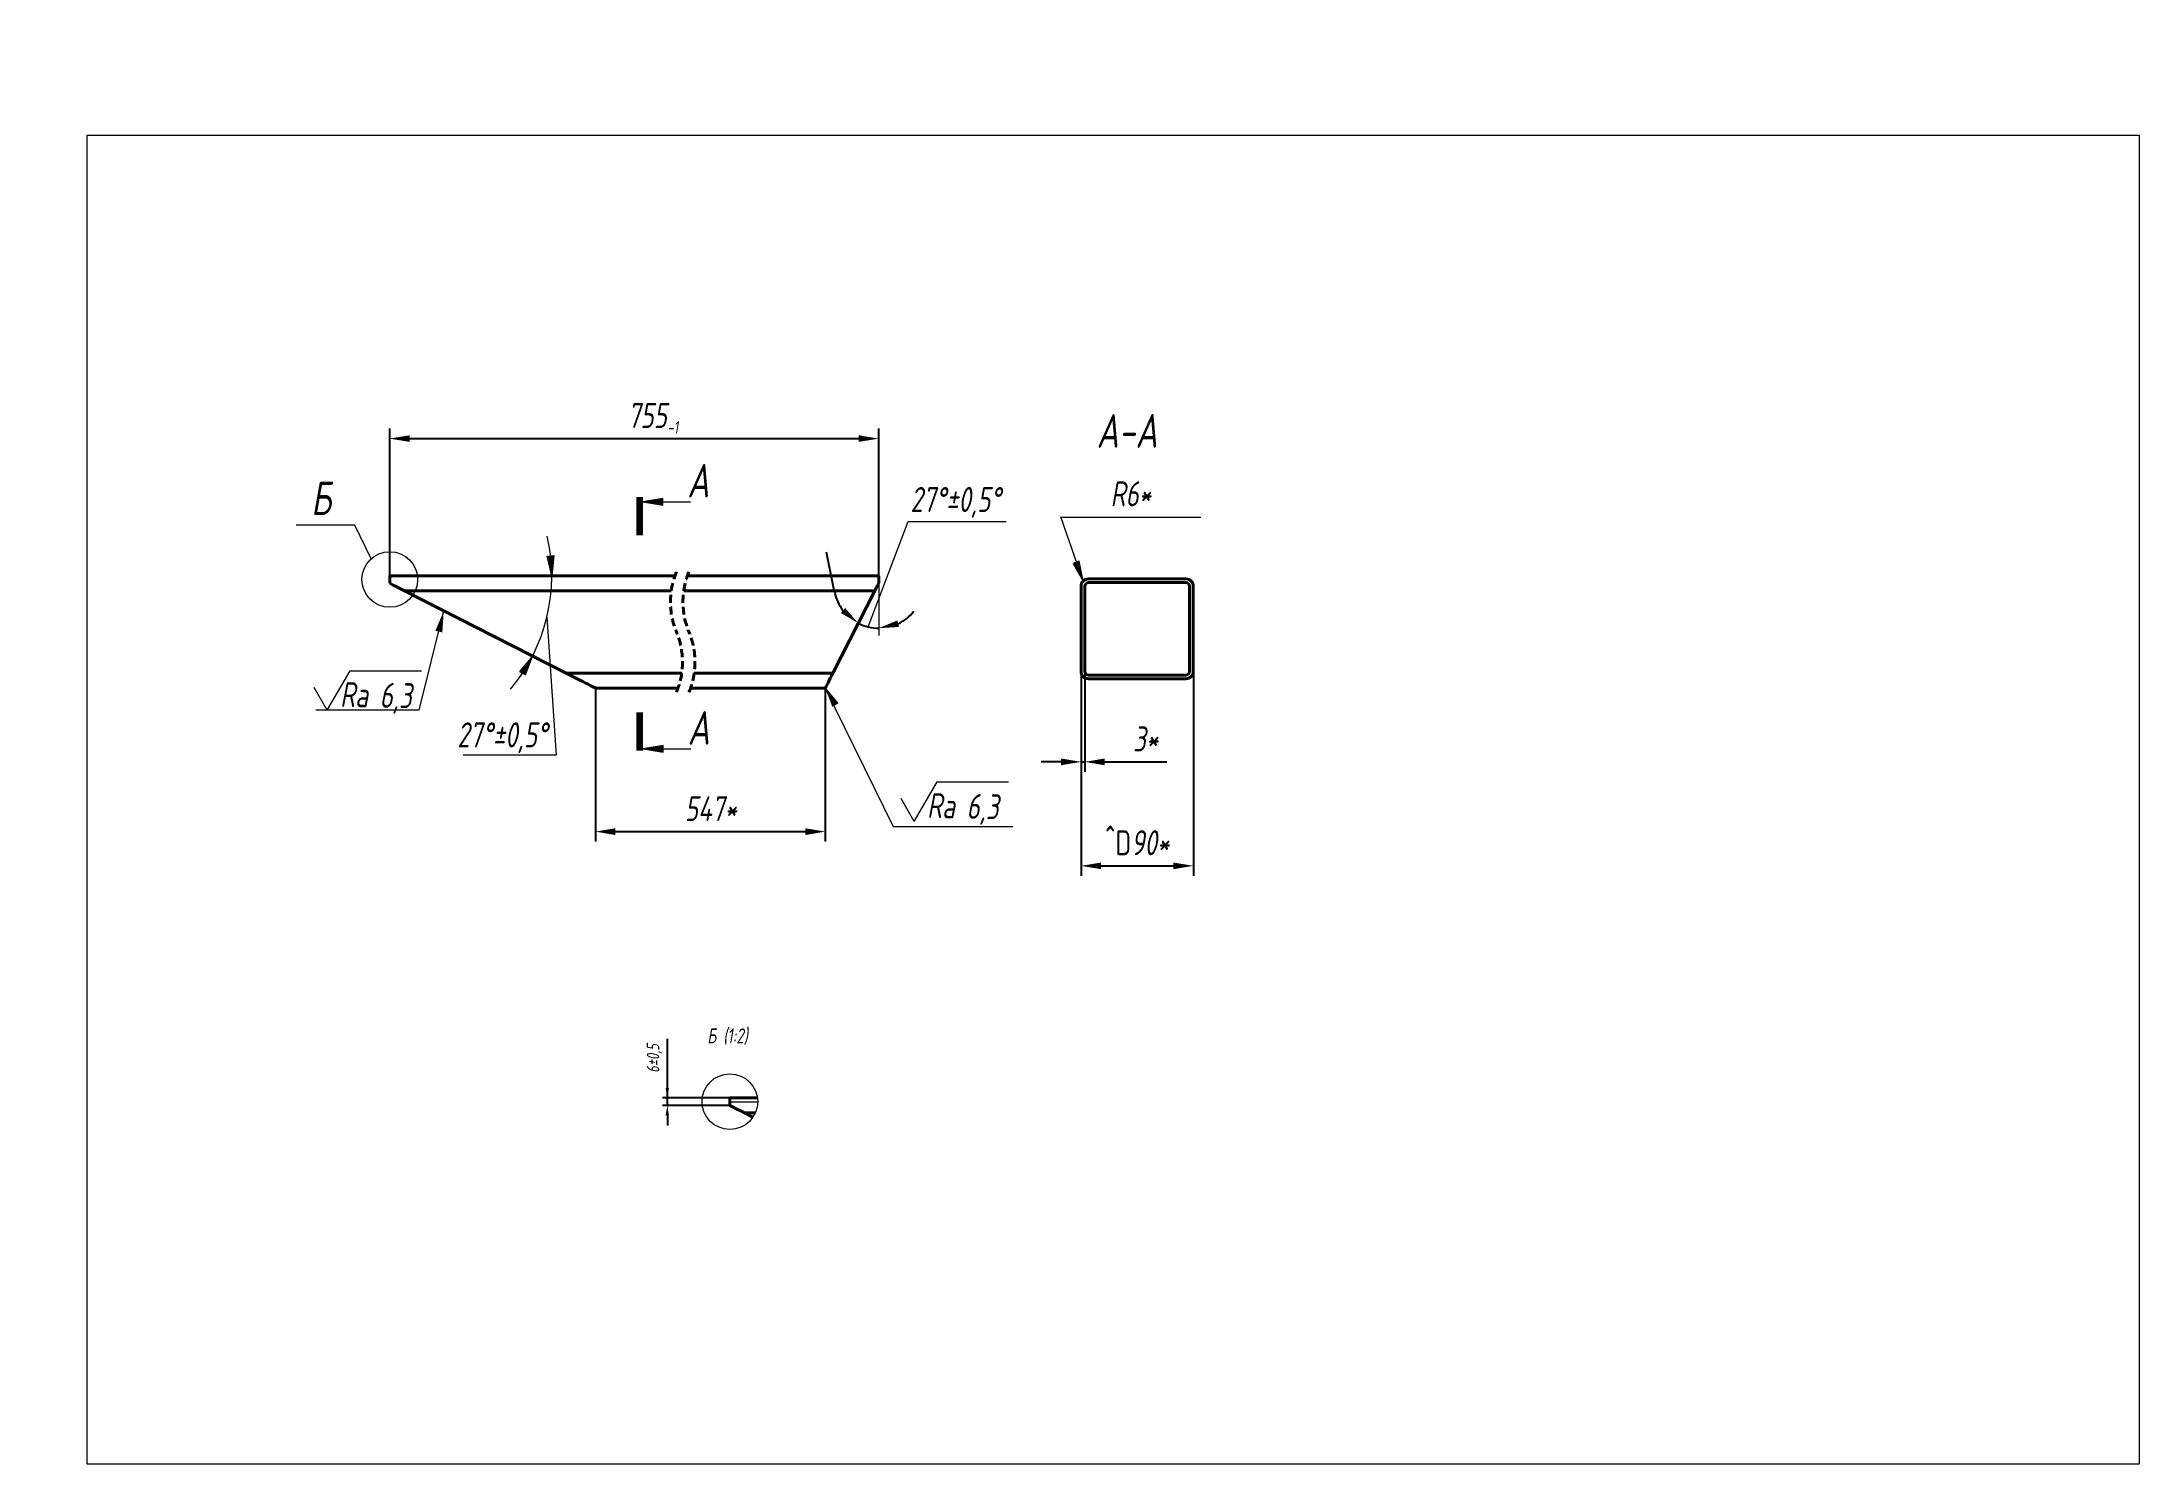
# Model space of a CAD drawing. Header units: millimetres. Extents: x 2336 to 4117, y 14795 to 41339.
# Drawn here: x 2436 to 4117, y 30821 to 31960 of the extents above; entities that cross this region are included whole.
import ezdxf

# ---------------------------------------------------------------- set-up
doc = ezdxf.new("R2010")
doc.units = ezdxf.units.MM
doc.linetypes.add('HIDDEN', pattern=[9.525, 6.35, -3.175])
doc.layers.add('РАЗМЕРЫ', color=7, linetype='Continuous', lineweight=18)
doc.styles.get("Standard").update_dxf_attribs({"font": 'simplex.shx', "width": 0.7, "oblique": 10})
doc.dimstyles.new('Stand2', dxfattribs={"dimtxt": 10, "dimasz": 8, "dimexe": 4, "dimexo": 0, "dimgap": 4, "dimtad": 1, "dimdec": 0, "dimzin": 0, "dimdsep": 46, "dimtxsty": 'Standard', "dimcen": 0, "dimadec": 0, "dimazin": 0, "dimtfac": 1, "dimtdec": 0, "dimtmove": 0, "dimatfit": 3, "dimfxl": 0.18, "dimtolj": 1, "dimtzin": 0, "dimarcsym": 0})
doc.dimstyles.new('Stand4', dxfattribs={"dimtxt": 20, "dimasz": 16, "dimexe": 8, "dimexo": 0, "dimgap": 8, "dimtad": 1, "dimdec": 0, "dimzin": 0, "dimdsep": 46, "dimtxsty": 'Standard', "dimcen": 0, "dimadec": 0, "dimazin": 0, "dimtfac": 1, "dimtdec": 0, "dimtmove": 0, "dimatfit": 3, "dimfxl": 0.18, "dimtolj": 1, "dimtzin": 0, "dimarcsym": 0})
doc.dimstyles.new('Stand5', dxfattribs={"dimtxt": 25, "dimasz": 20, "dimexe": 10, "dimexo": 0, "dimgap": 8, "dimtad": 1, "dimdec": 0, "dimzin": 0, "dimdsep": 46, "dimtxsty": 'Standard', "dimcen": 0, "dimadec": 0, "dimazin": 0, "dimtfac": 1, "dimtdec": 0, "dimtmove": 0, "dimatfit": 3, "dimfxl": 0.18, "dimtolj": 1, "dimtzin": 0, "dimarcsym": 0})

msp = doc.modelspace()

# ---------------------------------------------------------------- blocks, each defined once
blk = doc.blocks.new('*D5176')
at = {"layer": 'DEFPOINTS', "color": 0, "lineweight": 18}
for p in [(3106.4, 31642.4), (2714.5, 31530.8), (3106.4, 31530.8)]:
    blk.add_point(p, dxfattribs=at)
at = {"layer": 'РАЗМЕРЫ', "color": 0, "linetype": 'Continuous', "lineweight": -2}
for p, q in [((2714.5, 31530.8), (2714.5, 31650.4)), ((3106.4, 31530.8), (3106.4, 31650.4)), ((2730.5, 31642.4), (3090.4, 31642.4))]:
    blk.add_line(p, q, dxfattribs=at)
at = {"layer": 'РАЗМЕРЫ', "color": 0, "lineweight": 18}
for points in [[(2730.5, 31645.1), (2730.5, 31639.8), (2714.5, 31642.4)], [(3090.4, 31639.8), (3090.4, 31645.1), (3106.4, 31642.4)]]:
    blk.add_solid(points, dxfattribs=at)
at = {"layer": 'РАЗМЕРЫ', "color": 0, "lineweight": 18, "insert": (2921, 31660.9), "char_height": 20, "attachment_point": 5}
blk.add_mtext('\\A1;755', dxfattribs=at)
blk = doc.blocks.new('*D5177')
at = {"layer": 'DEFPOINTS', "color": 0, "lineweight": 18}
for p in [(2881.3, 31938.4), (3271.3, 31938.4), (3271.3, 31642.4)]:
    blk.add_point(p, dxfattribs=at)
at = {"layer": 'РАЗМЕРЫ', "color": 0, "lineweight": 18, "insert": (2941.4, 31651.4), "char_height": 10, "attachment_point": 5}
blk.add_mtext('\\A1;-1', dxfattribs=at)
blk = doc.blocks.new('_NONE')
blk = doc.blocks.new('*D5178')
at = {"layer": 'DEFPOINTS', "color": 0, "lineweight": 18}
for p in [(2879.4, 31442.5), (3063.6, 31442.5), (3063.6, 31327.5)]:
    blk.add_point(p, dxfattribs=at)
at = {"layer": 'РАЗМЕРЫ', "color": 0, "linetype": 'Continuous', "lineweight": -2}
for p, q in [((2879.4, 31442.5), (2879.4, 31319.5)), ((3063.6, 31442.5), (3063.6, 31319.5)), ((2895.4, 31327.5), (3047.6, 31327.5))]:
    blk.add_line(p, q, dxfattribs=at)
at = {"layer": 'РАЗМЕРЫ', "color": 0, "lineweight": 18}
for points in [[(2895.4, 31330.2), (2895.4, 31324.8), (2879.4, 31327.5)], [(3047.6, 31324.8), (3047.6, 31330.2), (3063.6, 31327.5)]]:
    blk.add_solid(points, dxfattribs=at)
at = {"layer": 'РАЗМЕРЫ', "color": 0, "lineweight": 18, "insert": (2971.9, 31345.9), "char_height": 20, "attachment_point": 5}
blk.add_mtext('\\A1;547*', dxfattribs=at)
blk = doc.blocks.new('*D5188')
at = {"layer": 'DEFPOINTS', "color": 0, "lineweight": 18}
for p in [(3079.8, 31960.2), (3469.8, 31960.2), (3469.8, 31627.1)]:
    blk.add_point(p, dxfattribs=at)
at = {"layer": 'РАЗМЕРЫ', "color": 0, "lineweight": 18, "insert": (3305.5, 31648.6), "char_height": 27, "attachment_point": 5}
blk.add_mtext('\\A1;A-А', dxfattribs=at)
blk = doc.blocks.new('*D5189')
at = {"layer": 'DEFPOINTS', "color": 0, "lineweight": 18}
for p in [(2764.6, 31507.7), (3154.6, 31507.7), (3154.6, 31152.1)]:
    blk.add_point(p, dxfattribs=at)
at = {"layer": 'РАЗМЕРЫ', "color": 0, "lineweight": 18, "insert": (2985.3, 31163.3), "char_height": 12, "attachment_point": 5}
blk.add_mtext('\\A1;Б (1:2)', dxfattribs=at)
blk = doc.blocks.new('*D5191')
at = {"layer": 'DEFPOINTS', "color": 0, "lineweight": 18}
for p in [(2767.2, 31741.9), (3157.2, 31741.9), (3157.2, 31389.1)]:
    blk.add_point(p, dxfattribs=at)
at = {"layer": 'РАЗМЕРЫ', "color": 0, "lineweight": 18, "insert": (2962.2, 31410.6), "char_height": 27, "attachment_point": 5}
blk.add_mtext('\\A1;A', dxfattribs=at)
blk = doc.blocks.new('*D5192')
at = {"layer": 'DEFPOINTS', "color": 0, "lineweight": 18}
for p in [(2766.8, 31940.1), (3156.8, 31940.1), (3156.8, 31587.2)]:
    blk.add_point(p, dxfattribs=at)
at = {"layer": 'РАЗМЕРЫ', "color": 0, "lineweight": 18, "insert": (2961.8, 31608.7), "char_height": 27, "attachment_point": 5}
blk.add_mtext('\\A1;A', dxfattribs=at)
blk = doc.blocks.new('*D5193')
at = {"layer": 'РАЗМЕРЫ', "color": 0, "insert": (3178.6, 31345.5), "char_height": 20, "attachment_point": 5, "rotation": 358.9105}
blk.add_mtext('\\A1; Ra 6,3  \\S;', dxfattribs=at)
blk = doc.blocks.new('*D5194')
at = {"layer": 'DEFPOINTS', "color": 0, "lineweight": 18}
for p in [(2435.8, 31938.5), (2825.8, 31938.5), (2825.8, 31573.1)]:
    blk.add_point(p, dxfattribs=at)
at = {"layer": 'РАЗМЕРЫ', "color": 0, "lineweight": 18, "insert": (2665.8, 31594.6), "char_height": 27, "attachment_point": 5}
blk.add_mtext('\\A1;\\A1;Б \\S;\\S;', dxfattribs=at)
blk = doc.blocks.new('*D5195')
at = {"layer": 'РАЗМЕРЫ', "color": 0, "insert": (2708.2, 31434.5), "char_height": 20, "attachment_point": 5, "rotation": 358.9105}
blk.add_mtext('\\A1; Ra 6,3  \\S;', dxfattribs=at)
blk = doc.blocks.new('*D5196')
at = {"layer": 'DEFPOINTS', "color": 0, "lineweight": 18}
for p in [(2882.8, 31394.3), (2923.7, 31391.4), (2923.7, 31381.9)]:
    blk.add_point(p, dxfattribs=at)
at = {"layer": 'РАЗМЕРЫ', "color": 0, "lineweight": 18, "insert": (2804.8, 31402.7), "char_height": 20, "attachment_point": 5}
blk.add_mtext('\\A1;27%%d%%p0,5%%d', dxfattribs=at)
blk = doc.blocks.new('*D5197')
at = {"layer": 'РАЗМЕРЫ', "color": 0, "linetype": 'Continuous', "lineweight": -2}
blk.add_line((3071.1, 31519.3), (3064.5, 31551.4), dxfattribs=at)
for start, end in [(191.6254, 217.3127), (295.6873, 321.3746), (243, 270)]:
    blk.add_arc((3106.4, 31526.5), 36, start, end, dxfattribs=at)
at = {"layer": 'РАЗМЕРЫ', "color": 0, "lineweight": 18}
for points in [[(3076.1, 31502.7), (3079.5, 31506.7), (3090.1, 31494.4)], [(3121.4, 31496.7), (3122.6, 31491.5), (3106.4, 31490.5)]]:
    blk.add_solid(points, dxfattribs=at)
blk = doc.blocks.new('*D5198')
at = {"layer": 'DEFPOINTS', "color": 0, "lineweight": 18}
for p in [(3246.1, 31582.9), (3287.1, 31580), (3287.1, 31570.5)]:
    blk.add_point(p, dxfattribs=at)
at = {"layer": 'РАЗМЕРЫ', "color": 0, "lineweight": 18, "insert": (3168.1, 31591.3), "char_height": 20, "attachment_point": 5}
blk.add_mtext('\\A1;27%%d%%p0,5%%d', dxfattribs=at)
blk = doc.blocks.new('*D5199')
at = {"layer": 'DEFPOINTS', "color": 0, "lineweight": 18}
for p in [(2937, 31114.1), (2987.1, 31114.1), (2987.1, 31108.1)]:
    blk.add_point(p, dxfattribs=at)
at = {"layer": 'РАЗМЕРЫ', "color": 0, "linetype": 'Continuous', "lineweight": -2}
for p, q in [((2937, 31114.1), (2937, 31161.6)), ((2937, 31114.1), (2937, 31161.6)), ((2937, 31122.1), (2937, 31130.1)), ((2987.1, 31114.1), (2933, 31114.1)), ((2937, 31108.1), (2937, 31114.1)), ((2987.1, 31108.1), (2933, 31108.1)), ((2937, 31100.1), (2937, 31092.1))]:
    blk.add_line(p, q, dxfattribs=at)
at = {"layer": 'РАЗМЕРЫ', "color": 0, "lineweight": 18}
for points in [[(2935.6, 31122.1), (2938.3, 31122.1), (2937, 31114.1)], [(2938.3, 31100.1), (2935.6, 31100.1), (2937, 31108.1)]]:
    blk.add_solid(points, dxfattribs=at)
at = {"layer": 'РАЗМЕРЫ', "color": 0, "lineweight": 18, "insert": (2926.7, 31145.8), "char_height": 10, "attachment_point": 5, "rotation": 90}
blk.add_mtext('\\A1;6%%p0,5', dxfattribs=at)
blk = doc.blocks.new('*D5210')
at = {"layer": 'DEFPOINTS', "color": 0, "lineweight": 18}
for p in [(3693.9, 31579.6), (3303.9, 31136.6), (3693.9, 31136.6)]:
    blk.add_point(p, dxfattribs=at)
at = {"layer": 'РАЗМЕРЫ', "color": 0, "lineweight": 18, "insert": (3308.5, 31598.2), "char_height": 20, "attachment_point": 5}
blk.add_mtext('\\A1;R6*', dxfattribs=at)
blk = doc.blocks.new('*D5212')
at = {"layer": 'DEFPOINTS', "color": 0, "lineweight": 18}
for p in [(3268.6, 31490), (3358.6, 31483.2), (3358.6, 31300.1)]:
    blk.add_point(p, dxfattribs=at)
at = {"layer": 'РАЗМЕРЫ', "color": 0, "lineweight": -2}
for p, q in [((3268.6, 31490), (3268.6, 31292.1)), ((3358.6, 31483.2), (3358.6, 31292.1)), ((3284.6, 31300.1), (3342.6, 31300.1))]:
    blk.add_line(p, q, dxfattribs=at)
at = {"layer": 'РАЗМЕРЫ', "color": 0, "lineweight": 18}
for points in [[(3284.6, 31302.7), (3284.6, 31297.4), (3268.6, 31300.1)], [(3342.6, 31297.4), (3342.6, 31302.7), (3358.6, 31300.1)]]:
    blk.add_solid(points, dxfattribs=at)
at = {"layer": 'РАЗМЕРЫ', "color": 0, "lineweight": 18, "insert": (3313.6, 31318.6), "char_height": 20, "attachment_point": 5}
blk.add_mtext('\\A1;{\\Q0;^D}90*', dxfattribs=at)
blk = doc.blocks.new('*D5213')
at = {"layer": 'DEFPOINTS', "color": 0, "lineweight": 18}
for p in [(3268.6, 31456.1), (3271.6, 31456.1), (3271.6, 31383.4)]:
    blk.add_point(p, dxfattribs=at)
at = {"layer": 'РАЗМЕРЫ', "color": 0, "lineweight": -2}
for p, q in [((3268.6, 31456.1), (3268.6, 31375.4)), ((3271.6, 31456.1), (3271.6, 31375.4)), ((3252.6, 31383.4), (3236.6, 31383.4)), ((3268.6, 31383.4), (3271.6, 31383.4)), ((3287.6, 31383.4), (3337.2, 31383.4)), ((3287.6, 31383.4), (3337.2, 31383.4))]:
    blk.add_line(p, q, dxfattribs=at)
at = {"layer": 'РАЗМЕРЫ', "color": 0, "lineweight": 18}
for points in [[(3252.6, 31380.7), (3252.6, 31386.1), (3268.6, 31383.4)], [(3287.6, 31386.1), (3287.6, 31380.7), (3271.6, 31383.4)]]:
    blk.add_solid(points, dxfattribs=at)
at = {"layer": 'РАЗМЕРЫ', "color": 0, "lineweight": 18, "insert": (3320.4, 31401.8), "char_height": 20, "attachment_point": 5}
blk.add_mtext('\\A1;3*', dxfattribs=at)

# ---------------------------------------------------------------- dimensions: what is measured, and where the dimension line sits
at = {"layer": 'РАЗМЕРЫ', "color": 0, "linetype": 'Continuous', "lineweight": 18}
for base, p1, p2, text, dimstyle, override, picture, middle in [((3469.81, 31627.12), (3079.81, 31960.24), (3469.81, 31960.24), 'A-А', 'Stand5', {"dimtxt": 27, "dimblk1": 'NONE', "dimblk2": 'NONE', "dimsah": 1, "dimse1": 1, "dimse2": 1, "dimsd1": 1, "dimsd2": 1}, '*D5188', (3305.48, 31627.12)), ((2825.77, 31573.13), (2435.77, 31938.54), (2825.77, 31938.54), '\\A1;Б \\S;\\S;', 'Stand5', {"dimtxt": 27, "dimblk1": 'NONE', "dimblk2": 'NONE', "dimsah": 1, "dimse1": 1, "dimse2": 1, "dimsd1": 1, "dimsd2": 1}, '*D5194', (2665.84, 31573.13)), ((3156.85, 31587.22), (2766.85, 31940.05), (3156.85, 31940.05), 'A', 'Stand5', {"dimtxt": 27, "dimblk1": 'NONE', "dimblk2": 'NONE', "dimsah": 1, "dimse1": 1, "dimse2": 1, "dimsd1": 1, "dimsd2": 1}, '*D5192', (2961.85, 31587.22)), ((3271.32, 31642.45), (2881.32, 31938.45), (3271.32, 31938.45), '-1', 'Stand2', {"dimzin": 12, "dimblk1": 'NONE', "dimblk2": 'NONE', "dimsah": 1, "dimse1": 1, "dimse2": 1, "dimsd1": 1, "dimsd2": 1, "dimtofl": 0}, '*D5177', (2941.44, 31642.45)), ((3157.17, 31389.1), (2767.17, 31741.93), (3157.17, 31741.93), 'A', 'Stand5', {"dimtxt": 27, "dimblk1": 'NONE', "dimblk2": 'NONE', "dimsah": 1, "dimse1": 1, "dimse2": 1, "dimsd1": 1, "dimsd2": 1}, '*D5191', (2962.17, 31389.1)), ((3693.85, 31579.58), (3303.85, 31136.64), (3693.85, 31136.64), 'R6*', 'Stand4', {"dimblk1": 'NONE', "dimblk2": 'NONE', "dimsah": 1, "dimse1": 1, "dimse2": 1, "dimsd1": 1, "dimsd2": 1}, '*D5210', (3308.53, 31579.58)), ((3154.59, 31152.1), (2764.59, 31507.69), (3154.59, 31507.69), 'Б (1:2)', 'Stand2', {"dimtxt": 12, "dimse1": 1, "dimse2": 1, "dimsd1": 1, "dimsd2": 1}, '*D5189', (2985.26, 31152.1))]:
    dim = msp.add_linear_dim(base=base, p1=p1, p2=p2, text=text, dimstyle=dimstyle, override=override, dxfattribs=at)
    dim.commit()
    dim.dimension.update_dxf_attribs({"geometry": picture, "text_midpoint": middle, "dimtype": 160})
at = {"layer": 'РАЗМЕРЫ', "linetype": 'Continuous', "lineweight": 18}
for base, p1, p2, text, picture, middle in [((3106.39, 31642.45), (2714.55, 31530.76), (3106.39, 31530.76), '755', '*D5176', (2920.96, 31642.45)), ((3063.59, 31327.49), (2879.41, 31442.52), (3063.59, 31442.52), '547*', '*D5178', (2971.94, 31327.49))]:
    dim = msp.add_linear_dim(base=base, p1=p1, p2=p2, text=text, dimstyle='Stand4', dxfattribs=at)
    dim.commit()
    dim.dimension.update_dxf_attribs({"geometry": picture, "text_midpoint": middle, "dimtype": 160})
for base, p1, p2, picture, middle in [((3287.05, 31570.54), (3246.13, 31582.93), (3287.05, 31580.04), '*D5198', (3168.07, 31591.32)), ((2923.75, 31381.89), (2882.83, 31394.27), (2923.75, 31391.39), '*D5196', (2804.77, 31402.66))]:
    dim = msp.add_linear_dim(base=base, p1=p1, p2=p2, text='27%%d%%p0,5%%d', dimstyle='Stand4', override={"dimse1": 1, "dimse2": 1, "dimsd1": 1, "dimsd2": 1}, dxfattribs=at)
    dim.commit()
    dim.dimension.update_dxf_attribs({"geometry": picture, "text_midpoint": middle})
dim = msp.add_angular_dim_3p(base=(3100.76, 31490.97), center=(3106.39, 31526.52), p1=(3097.96, 31509.96), p2=(3106.39, 31509.96), text='   ', dimstyle='Stand4', override={"dimse1": 1, "dimse2": 1, "dimsd1": 0}, dxfattribs=at)
dim.commit()
dim.dimension.update_dxf_attribs({"geometry": '*D5197', "text_midpoint": (3085.47, 31538.95)})
at = {"layer": 'РАЗМЕРЫ'}
for p1, p2, picture, middle in [((2529.37, 31417.32), (2573.36, 31416.48), '*D5195', (2707.79, 31413.93)), ((2999.81, 31328.31), (3043.8, 31327.47), '*D5193', (3178.23, 31324.91))]:
    dim = msp.add_diameter_dim_2p(p1=p1, p2=p2, text=' Ra 6,3  \\S;', dimstyle='Stand4', override={"dimse1": 1, "dimsd1": 1, "dimsd2": 1}, dxfattribs=at)
    dim.commit()
    dim.dimension.update_dxf_attribs({"geometry": picture, "text_midpoint": middle, "dimtype": 163})
at = {"layer": 'РАЗМЕРЫ', "color": 0, "lineweight": 18}
for base, p1, p2, text, picture, middle in [((3358.55, 31300.07), (3268.55, 31489.99), (3358.55, 31483.23), '{\\Q0;^D}90*', '*D5212', (3313.55, 31318.65)), ((3271.55, 31383.4), (3268.55, 31456.13), (3271.55, 31456.13), '3*', '*D5213', (3320.4, 31401.81))]:
    dim = msp.add_linear_dim(base=base, p1=p1, p2=p2, text=text, dimstyle='Stand4', dxfattribs=at)
    dim.commit()
    dim.dimension.update_dxf_attribs({"geometry": picture, "text_midpoint": middle})
at = {"layer": 'РАЗМЕРЫ', "linetype": 'Continuous', "lineweight": 18}
dim = msp.add_linear_dim(base=(2936.96, 31114.11), p1=(2987.11, 31108.11), p2=(2987.11, 31114.11), angle=90, text='6%%p0,5', dimstyle='Stand2', dxfattribs=at)
dim.commit()
dim.dimension.update_dxf_attribs({"geometry": '*D5199', "text_midpoint": (2936.96, 31145.85), "dimtype": 160})

# ---------------------------------------------------------------- hatches: boundary and pattern name
at = {"layer": 'РАЗМЕРЫ', "linetype": 'Continuous', "lineweight": 18}
h = msp.add_hatch(color=256, dxfattribs=at)
h.dxf.hatch_style = 1
h.paths.add_polyline_path([(2933.3, 31591.85), (2933.3, 31594.52), (2917.3, 31591.85)])
h.paths.add_polyline_path([(2933.3, 31589.18), (2933.3, 31591.85), (2917.3, 31591.85)])
at = {"layer": 'РАЗМЕРЫ', "linetype": 'Continuous', "lineweight": 100}
h = msp.add_hatch(color=256, dxfattribs=at)
h.dxf.hatch_style = 1
h.paths.add_polyline_path([(2844.39, 31532.52), (2840.82, 31548.34), (2846.15, 31548.64)])
at = {"layer": 'РАЗМЕРЫ', "linetype": 'Continuous', "lineweight": 18}
h = msp.add_hatch(color=256, dxfattribs=at)
h.dxf.hatch_style = 1
h.paths.add_polyline_path([(3266.09, 31540.25), (3265.01, 31543.34), (3267.13, 31544.14), (3267.61, 31541.72)])
h.paths.add_polyline_path([(3266.09, 31540.25), (3264.31, 31538.52), (3262.14, 31542.25), (3265.01, 31543.34)])
h.paths.add_polyline_path([(3266.09, 31540.25), (3267.61, 31541.72), (3269.48, 31532.39), (3269.01, 31531.94)])
h.paths.add_polyline_path([(3266.09, 31540.25), (3269.01, 31531.94), (3268.46, 31531.41), (3264.31, 31538.52)])
h.paths.add_polyline_path([(3269.01, 31531.94), (3270.31, 31528.23), (3268.46, 31531.41)])
h.paths.add_polyline_path([(3269.48, 31532.39), (3270.31, 31528.23), (3269.01, 31531.94)])
h = msp.add_hatch(color=256, dxfattribs=at)
h.dxf.hatch_style = 1
h.paths.add_polyline_path([(2754.16, 31491.12), (2753.31, 31487.96), (2751.11, 31488.49), (2752.08, 31490.76)])
h.paths.add_polyline_path([(2754.16, 31491.12), (2756.6, 31491.54), (2756.3, 31487.24), (2753.31, 31487.96)])
h.paths.add_polyline_path([(2754.16, 31491.12), (2752.08, 31490.76), (2755.79, 31499.52), (2756.43, 31499.63)])
h.paths.add_polyline_path([(2754.16, 31491.12), (2756.43, 31499.63), (2757.19, 31499.76), (2756.6, 31491.54)])
h.paths.add_polyline_path([(2756.43, 31499.63), (2757.45, 31503.42), (2757.19, 31499.76)])
h.paths.add_polyline_path([(2755.79, 31499.52), (2757.45, 31503.42), (2756.43, 31499.63)])
at = {"layer": 'РАЗМЕРЫ', "linetype": 'Continuous', "lineweight": 100}
h = msp.add_hatch(color=256, dxfattribs=at)
h.dxf.hatch_style = 1
h.paths.add_polyline_path([(2823.2, 31453.06), (2828.96, 31468.22), (2818.59, 31455.74)])
at = {"layer": 'РАЗМЕРЫ', "linetype": 'Continuous', "lineweight": 18}
h = msp.add_hatch(color=256, dxfattribs=at)
h.dxf.hatch_style = 1
h.paths.add_polyline_path([(3069.62, 31431.46), (3071.17, 31428.58), (3069.21, 31427.46), (3068.35, 31429.77)])
h.paths.add_polyline_path([(3069.62, 31431.46), (3071.11, 31433.44), (3073.84, 31430.1), (3071.17, 31428.58)])
h.paths.add_polyline_path([(3069.62, 31431.46), (3068.35, 31429.77), (3065.05, 31438.7), (3065.44, 31439.22)])
h.paths.add_polyline_path([(3069.62, 31431.46), (3065.44, 31439.22), (3065.9, 31439.83), (3071.11, 31433.44)])
h.paths.add_polyline_path([(3065.44, 31439.22), (3063.58, 31442.67), (3065.9, 31439.83)])
h.paths.add_polyline_path([(3065.05, 31438.7), (3063.58, 31442.67), (3065.44, 31439.22)])
h = msp.add_hatch(color=256, dxfattribs=at)
h.dxf.hatch_style = 1
h.paths.add_polyline_path([(2933.62, 31393.73), (2933.62, 31396.4), (2917.62, 31393.73)])
h.paths.add_polyline_path([(2917.62, 31393.73), (2933.62, 31393.73), (2933.62, 31391.06)])

# ---------------------------------------------------------------- linework, layer by layer
at = {"color": 7, "linetype": 'Continuous', "lineweight": 40}
for p, q in [((2714.55, 31526.52), (2714.55, 31532.52)), ((2714.55, 31532.52), (2943.11, 31532.52)), ((2953.11, 31532.52), (3106.39, 31532.52)), ((3106.39, 31526.52), (3106.39, 31532.52)), ((2726.32, 31520.52), (2940.16, 31520.52)), ((2855.86, 31454.52), (2726.32, 31520.52)), ((2950.16, 31520.52), (3103.33, 31520.52)), ((3103.33, 31520.52), (3069.7, 31454.52)), ((3268.55, 31455.99), (3268.55, 31523.99)), ((3271.55, 31455.99), (3271.55, 31523.99)), ((3352.55, 31529.99), (3274.55, 31529.99)), ((3274.55, 31526.99), (3352.55, 31526.99)), ((3355.55, 31523.99), (3355.55, 31455.99)), ((3358.55, 31523.99), (3358.55, 31455.99)), ((2855.86, 31454.52), (2948.52, 31454.52)), ((2958.52, 31454.52), (3069.7, 31454.52)), ((3352.55, 31452.99), (3274.55, 31452.99)), ((3352.55, 31449.99), (3274.55, 31449.99)), ((2879.41, 31442.52), (2945.56, 31442.52)), ((2955.56, 31442.52), (3063.59, 31442.52)), ((2987.11, 31108.11), (2987.11, 31114.11)), ((2987.11, 31114.11), (3009.2, 31114.11)), ((2998.89, 31102.11), (3007.5, 31102.11)), ((3005.61, 31098.69), (2998.89, 31102.11))]:
    msp.add_line(p, q, dxfattribs=at)
at = {"color": 7, "linetype": 'Continuous', "lineweight": 40, "flags": 128}
for points in [[(2714.55, 31526.52), (2717.31, 31525.11), (2720.23, 31523.62), (2723.25, 31522.08), (2726.32, 31520.52)], [(3103.33, 31520.52), (3104.39, 31522.6), (3105.42, 31524.62), (3106.39, 31526.52)], [(2855.86, 31454.52), (2858.69, 31453.07), (2861.49, 31451.64), (2864.21, 31450.26), (2866.8, 31448.94), (2869.23, 31447.7), (2871.47, 31446.56), (2873.48, 31445.53), (2875.24, 31444.64), (2876.71, 31443.89), (2877.88, 31443.3), (2878.72, 31442.86), (2879.24, 31442.6), (2879.41, 31442.52)], [(3063.59, 31442.52), (3063.68, 31442.7), (3063.96, 31443.24), (3064.41, 31444.12), (3065.02, 31445.32), (3065.77, 31446.8), (3066.65, 31448.52), (3067.61, 31450.41), (3068.64, 31452.43), (3069.7, 31454.52)], [(2987.11, 31108.11), (2989.87, 31106.71), (2992.79, 31105.22), (2995.81, 31103.68), (2998.89, 31102.11)]]:
    msp.add_lwpolyline(points, dxfattribs=at)
at = {"color": 7, "linetype": 'HIDDEN', "lineweight": 40}
for centre, start, end in [((3002.15, 31511.6), 157.38014, 202.61986), ((3012.15, 31511.6), 157.38014, 202.61986), ((2886.53, 31463.43), 337.38014, 22.61986), ((2896.53, 31463.43), 337.38014, 22.61986)]:
    msp.add_arc(centre, 62.63, start, end, dxfattribs=at)
at = {"color": 7, "linetype": 'Continuous', "lineweight": 40}
for centre, radius, start, end in [((3274.55, 31523.99), 6, 90, 180), ((3274.55, 31523.99), 3, 90, 180), ((3352.55, 31523.99), 6, 0, 90), ((3352.55, 31523.99), 3, 0, 90), ((3274.55, 31455.99), 6, 180, 270), ((3274.55, 31455.99), 3, 180, 270), ((3352.55, 31455.99), 6, 270, 0), ((3352.55, 31455.99), 3, 270, 0)]:
    msp.add_arc(centre, radius, start, end, dxfattribs=at)
at = {"layer": 'РАЗМЕРЫ', "linetype": 'Continuous', "lineweight": 200}
for p, q in [((2914.7, 31595.6), (2914.7, 31565.17)), ((2914.7, 31422.9), (2914.7, 31392.46))]:
    msp.add_line(p, q, dxfattribs=at)
at = {"layer": 'РАЗМЕРЫ', "linetype": 'Continuous', "lineweight": 18}
for p, q in [((2933.3, 31594.52), (2917.3, 31591.85)), ((2917.3, 31591.85), (2955.62, 31591.85)), ((2917.3, 31591.85), (2933.3, 31589.18)), ((2933.3, 31589.18), (2933.3, 31594.52)), ((2686.6, 31573.13), (2639.49, 31573.13)), ((2699.69, 31546.13), (2686.6, 31573.13)), ((3097.99, 31491.52), (3130.13, 31575.91)), ((3130.13, 31575.91), (3208.47, 31575.91)), ((3270.31, 31528.23), (3252.28, 31579.83)), ((3252.37, 31579.58), (3364.69, 31579.58)), ((2840.82, 31548.34), (2846.15, 31548.64)), ((2844.39, 31532.52), (2840.82, 31548.34)), ((2846.15, 31548.64), (2844.39, 31532.52)), ((3267.13, 31544.14), (3262.14, 31542.25)), ((3262.14, 31542.25), (3270.31, 31528.23)), ((3270.31, 31528.23), (3267.13, 31544.14)), ((3106.39, 31526.52), (3106.39, 31484.75)), ((2757.4, 31503.32), (2737.95, 31424.88)), ((2756.3, 31487.24), (2757.45, 31503.42)), ((2840.48, 31499.46), (2847.79, 31388.76)), ((2828.96, 31468.22), (2818.59, 31455.74)), ((2823.2, 31453.06), (2828.96, 31468.22)), ((2818.59, 31455.74), (2823.2, 31453.06)), ((3073.84, 31430.1), (3063.58, 31442.67)), ((3063.62, 31442.57), (3118.02, 31331.67)), ((2737.95, 31424.88), (2655.27, 31424.72)), ((2847.79, 31388.76), (2773.32, 31388.76)), ((2933.62, 31396.4), (2917.62, 31393.73)), ((2917.62, 31393.73), (2955.94, 31393.73)), ((2917.62, 31393.73), (2933.62, 31391.06)), ((2933.62, 31391.06), (2933.62, 31396.4)), ((3118.02, 31331.67), (3213.81, 31331.67)), ((2987.11, 31111.11), (3009.4, 31111.11))]:
    msp.add_line(p, q, dxfattribs=at)
at = {"layer": 'РАЗМЕРЫ', "color": 0, "lineweight": 18}
for p, q in [((2664.4, 31424.74), (2682.7, 31456.44)), ((2682.7, 31456.44), (2739.87, 31456.44)), ((2664.4, 31424.74), (2653.84, 31443.02)), ((3134.84, 31335.72), (3153.14, 31367.42)), ((3153.14, 31367.42), (3210.31, 31367.42)), ((3134.84, 31335.72), (3124.28, 31354.01))]:
    msp.add_line(p, q, dxfattribs=at)
msp.add_lwpolyline([(2471.91, 31885.62), (4116.53, 31885.62), (4116.53, 30820.76), (2471.91, 30820.76)], close=True, dxfattribs=at)
at = {"layer": 'РАЗМЕРЫ', "linetype": 'Continuous', "lineweight": 18}
for centre in [(2714.55, 31529.52), (2987.11, 31111.11)]:
    msp.add_circle(centre, 22.29, dxfattribs=at)
msp.add_arc((2702.77, 31532.52), 141.62, 320.04659, 12.9534, dxfattribs=at)

msp.set_redraw_order([(e.dxf.handle, doc.entitydb.next_handle()) for e in msp.query("TEXT MTEXT ATTDEF DIMENSION ARC_DIMENSION")])  # texts and dimensions are drawn at this point

doc.saveas('drawing.dxf')
